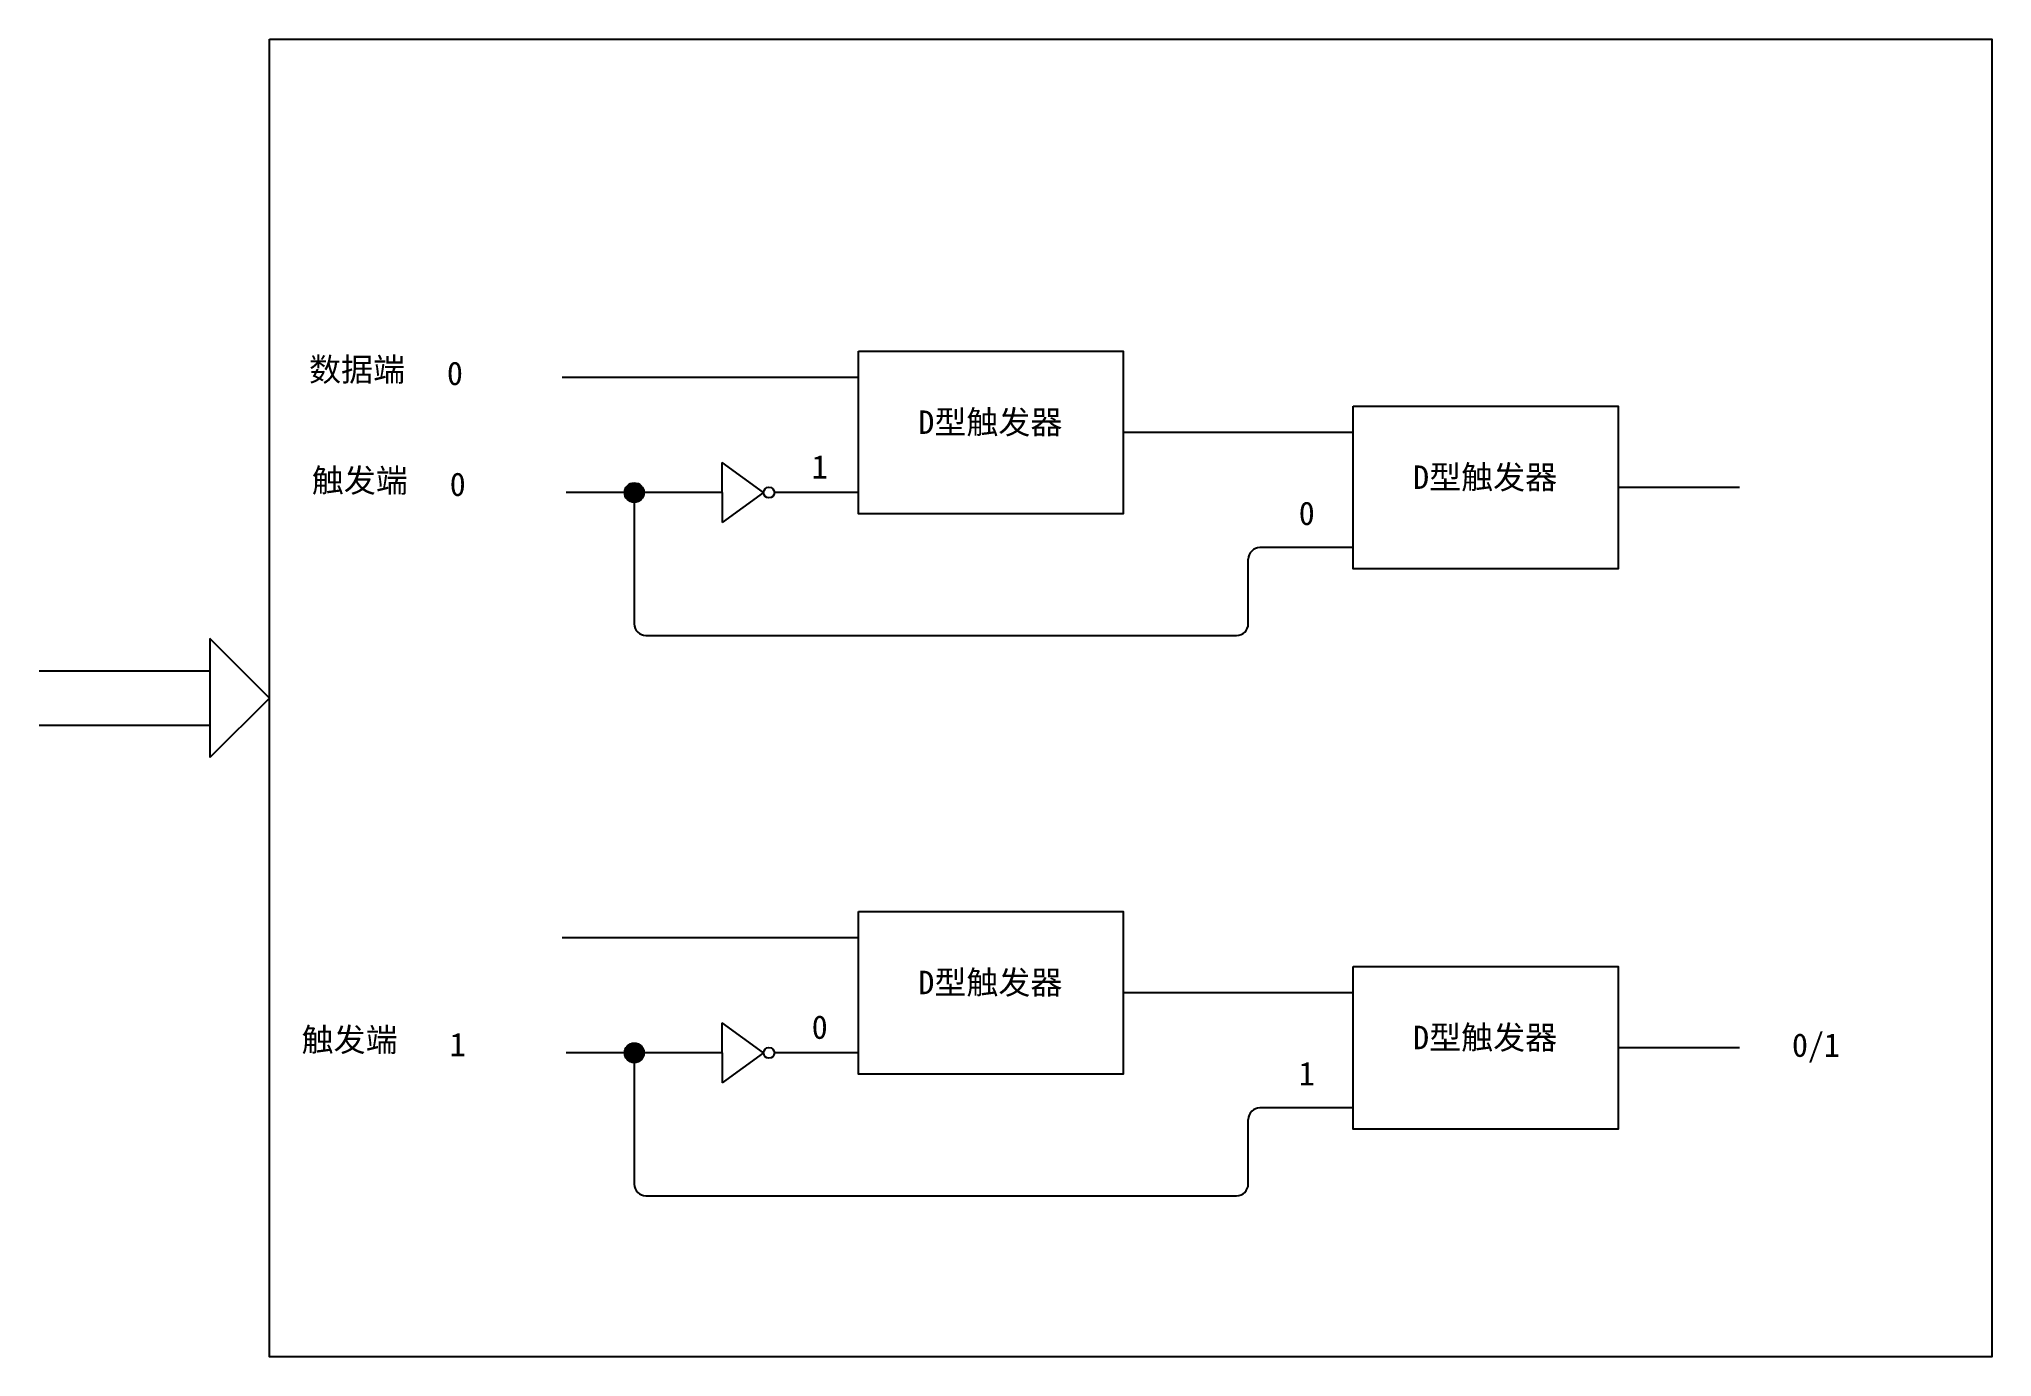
# Model space of a CAD drawing. Header units: inches. Extents: x -6 to 965, y -428 to -142.
# Drawn here: x 102.04 to 135.33, y -269.25 to -246.78 of the extents above; entities that cross this region are included whole.
import ezdxf

# ---------------------------------------------------------------- set-up
doc = ezdxf.new("R2010")
doc.units = ezdxf.units.IN
doc.header["$MEASUREMENT"] = 0
doc.styles.get("Standard").update_dxf_attribs({"font": 'arial.ttf'})

msp = doc.modelspace()

# ---------------------------------------------------------------- texts
at = {"color": 7, "true_color": 0xffffff, "char_height": 0.4, "attachment_point": 1}
for s, insert in [('{\\fSimSun|b0|i0|c134|p2;数据端}', (106.643, -252.215)), ('{\\fSimSun|b0|i0|c134|p2;D型触发器}', (117.031, -253.113)), ('{\\fSimSun|b0|i0|c134|p2;D型触发器}', (125.465, -254.051)), ('{\\fSimSun|b0|i0|c134|p2;触发端}', (106.69, -254.106)), ('{\\fSimSun|b0|i0|c134|p2;D型触发器}', (117.031, -262.664)), ('{\\fSimSun|b0|i0|c134|p2;触发端}', (106.516, -263.64)), ('{\\fSimSun|b0|i0|c134|p2;D型触发器}', (125.465, -263.602))]:
    msp.add_mtext_dynamic_manual_height_columns(s, width=3.83733, gutter_width=1, heights=[0], dxfattribs=dict(at, insert=insert))
at = {"color": 85, "true_color": 0x58ba48, "char_height": 0.4, "attachment_point": 1}
for s, insert in [('{\\fSimSun|b0|i0|c134|p2;0}', (108.994, -252.28)), ('{\\fSimSun|b0|i0|c134|p2;1}', (115.213, -253.874)), ('{\\fSimSun|b0|i0|c134|p2;0}', (109.042, -254.171)), ('{\\fSimSun|b0|i0|c134|p2;0}', (123.515, -254.666)), ('{\\fSimSun|b0|i0|c134|p2;0}', (115.213, -263.425)), ('{\\fSimSun|b0|i0|c134|p2;1}', (109.042, -263.722)), ('{\\fSimSun|b0|i0|c134|p2;0/1}', (131.923, -263.732)), ('{\\fSimSun|b0|i0|c134|p2;1}', (123.515, -264.217))]:
    msp.add_mtext_dynamic_manual_height_columns(s, width=3.83733, gutter_width=1, heights=[0], dxfattribs=dict(at, insert=insert))

# ---------------------------------------------------------------- hatches: boundary and pattern name
h = msp.add_hatch(color=256)
h.dxf.hatch_style = 1
h.paths.add_polyline_path([(112.021, -254.513), (112.353, -254.513, 1)])
h.paths.add_polyline_path([(112.353, -254.513), (112.187, -254.513), (112.187, -254.679, 0.414214)])
h.paths.add_polyline_path([(112.187, -254.513), (112.021, -254.513, 0.414214), (112.187, -254.679)])
h = msp.add_hatch(color=256)
h.dxf.hatch_style = 1
h.paths.add_polyline_path([(112.021, -264.064), (112.353, -264.064, 1)])
h.paths.add_polyline_path([(112.353, -264.064), (112.187, -264.064), (112.187, -264.23, 0.414214)])
h.paths.add_polyline_path([(112.187, -264.064), (112.021, -264.064, 0.414214), (112.187, -264.23)])

# ---------------------------------------------------------------- linework, layer by layer
for p, q in [((116.012, -252.55), (110.959, -252.55)), ((122.598, -253.488), (120.524, -253.488)), ((124.445, -253.488), (122.598, -253.488)), ((113.688, -254.513), (113.688, -254.003)), ((114.392, -254.513), (113.688, -254.003)), ((113.688, -254.513), (111.027, -254.513)), ((112.187, -254.513), (112.187, -256.75)), ((113.688, -254.513), (113.688, -255.024)), ((114.392, -254.513), (113.688, -255.024)), ((116.012, -254.513), (114.576, -254.513)), ((131.031, -254.426), (128.958, -254.426)), ((122.654, -256.75), (122.654, -255.651)), ((124.445, -255.451), (122.854, -255.451)), ((112.387, -256.95), (122.454, -256.95)), ((116.012, -262.101), (110.959, -262.101)), ((122.598, -263.039), (120.524, -263.039)), ((124.445, -263.039), (122.598, -263.039)), ((113.688, -264.064), (113.688, -263.554)), ((114.392, -264.064), (113.688, -263.554)), ((131.031, -263.977), (128.958, -263.977)), ((113.688, -264.064), (111.027, -264.064)), ((112.187, -264.064), (112.187, -266.301)), ((113.688, -264.064), (113.688, -264.575)), ((114.392, -264.064), (113.688, -264.575)), ((116.012, -264.064), (114.576, -264.064)), ((122.654, -266.301), (122.654, -265.202)), ((124.445, -265.002), (122.854, -265.002)), ((112.387, -266.501), (122.454, -266.501))]:
    msp.add_line(p, q)
at = {"color": 85, "true_color": 0x58ba48}
for p, q in [((105.969, -258.015), (104.953, -256.998)), ((104.953, -256.998), (104.953, -259.032)), ((102.041, -257.55), (104.953, -257.55)), ((105.969, -258.015), (104.953, -259.032)), ((102.041, -258.48), (104.953, -258.48))]:
    msp.add_line(p, q, dxfattribs=at)
for points in [[(105.969, -246.782), (135.332, -246.782), (135.332, -269.248), (105.969, -269.248)], [(116.012, -252.102), (120.524, -252.102), (120.524, -254.874), (116.012, -254.874)], [(124.445, -253.04), (128.958, -253.04), (128.958, -255.812), (124.445, -255.812)], [(116.012, -261.653), (120.524, -261.653), (120.524, -264.425), (116.012, -264.425)]]:
    msp.add_lwpolyline(points, close=True)
at = {"color": 7, "true_color": 0xffffff}
msp.add_lwpolyline([(124.445, -262.591), (128.958, -262.591), (128.958, -265.363), (124.445, -265.363)], close=True, dxfattribs=at)
for centre, radius in [((112.187, -254.513), 0.166), ((114.484, -254.513), 0.0921), ((112.187, -264.064), 0.166), ((114.484, -264.064), 0.0921)]:
    msp.add_circle(centre, radius)
for centre, start, end in [((122.854, -255.651), 90, 180), ((112.387, -256.75), 180, 270), ((122.454, -256.75), 270, 0), ((122.854, -265.202), 90, 180), ((112.387, -266.301), 180, 270), ((122.454, -266.301), 270, 0)]:
    msp.add_arc(centre, 0.2, start, end)

msp.set_redraw_order([(e.dxf.handle, doc.entitydb.next_handle()) for e in msp.query("TEXT MTEXT ATTDEF DIMENSION ARC_DIMENSION")])  # texts and dimensions are drawn at this point

doc.saveas('drawing.dxf')
